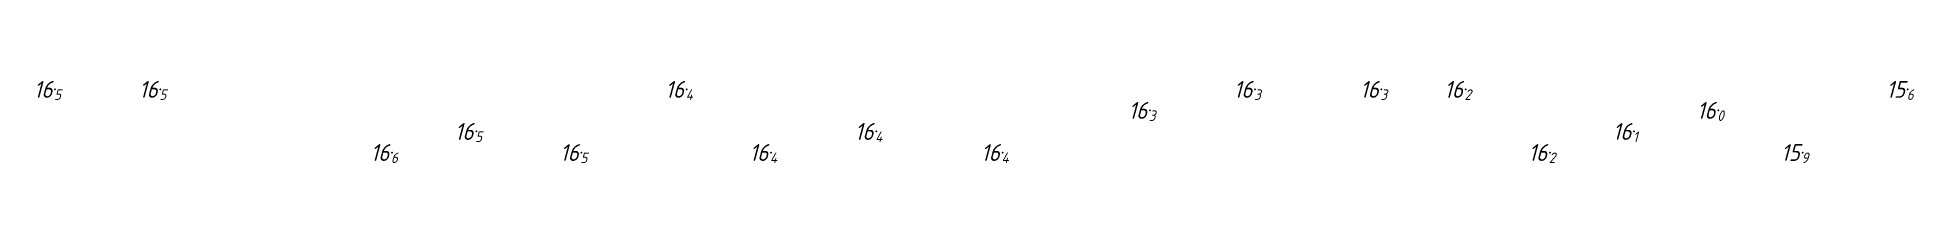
# Model space of a CAD drawing. Header units: metres. Extents: x 555406 to 556003, y 5031197 to 5031451.
# Drawn here: x 555637.2 to 555726.3, y 5031298.5 to 5031302.4 of the extents above; entities that cross this region are included whole.
import ezdxf
from ezdxf.enums import TextEntityAlignment as Align

# ---------------------------------------------------------------- set-up
doc = ezdxf.new("R2010")
doc.units = ezdxf.units.M
doc.layers.add('DEPTHS_TEXT', color=7, linetype='Continuous')
doc.layers.add('POINTS', color=8, linetype='Continuous')
doc.styles.add('ISO', font='iso')

msp = doc.modelspace()

# ---------------------------------------------------------------- texts
at = {"layer": 'DEPTHS_TEXT', "linetype": 'Continuous', "style": 'ISO', "oblique": 15}
for s, p in [('16', (555637.866, 5031302)), ('16', (555642.866, 5031302)), ('16', (555667.866, 5031302)), ('16', (555694.866, 5031302)), ('16', (555700.866, 5031302)), ('16', (555704.866, 5031302)), ('15', (555725.866, 5031302)), ('16', (555689.866, 5031301)), ('16', (555716.866, 5031301)), ('16', (555657.866, 5031300)), ('16', (555676.866, 5031300)), ('16', (555712.866, 5031300)), ('16', (555653.866, 5031299)), ('16', (555662.866, 5031299)), ('16', (555671.866, 5031299)), ('16', (555682.866, 5031299)), ('16', (555708.866, 5031299)), ('15', (555720.866, 5031299))]:
    msp.add_text(s, height=0.8, dxfattribs=at).set_placement(p, align=Align.MIDDLE_RIGHT)
for s, p in [('5', (555637.95, 5031302)), ('5', (555642.95, 5031302)), ('4', (555667.95, 5031302)), ('3', (555694.95, 5031302)), ('3', (555700.95, 5031302)), ('2', (555704.95, 5031302)), ('6', (555725.95, 5031302)), ('3', (555689.95, 5031301)), ('0', (555716.95, 5031301)), ('5', (555657.95, 5031300)), ('4', (555676.95, 5031300)), ('1', (555712.95, 5031300)), ('6', (555653.95, 5031299)), ('5', (555662.95, 5031299)), ('4', (555671.95, 5031299)), ('4', (555682.95, 5031299)), ('2', (555708.95, 5031299)), ('9', (555720.95, 5031299))]:
    msp.add_text(s, height=0.5, dxfattribs=at).set_placement(p, align=Align.TOP_LEFT)

# ---------------------------------------------------------------- linework, layer by layer
at = {"layer": 'POINTS', "linetype": 'Continuous'}
for p in [(555638, 5031302, 16.5), (555643, 5031302, 16.5), (555668, 5031302, 16.4), (555695, 5031302, 16.3), (555701, 5031302, 16.3), (555705, 5031302, 16.2), (555726, 5031302, 15.6), (555690, 5031301, 16.3), (555717, 5031301, 16), (555658, 5031300, 16.5), (555677, 5031300, 16.4), (555713, 5031300, 16.1), (555654, 5031299, 16.6), (555663, 5031299, 16.5), (555672, 5031299, 16.4), (555683, 5031299, 16.4), (555709, 5031299, 16.2), (555721, 5031299, 15.9)]:
    msp.add_point(p, dxfattribs=at)

msp.set_redraw_order([(e.dxf.handle, doc.entitydb.next_handle()) for e in msp.query("TEXT MTEXT ATTDEF DIMENSION ARC_DIMENSION")])  # texts and dimensions are drawn at this point

doc.saveas('drawing.dxf')
